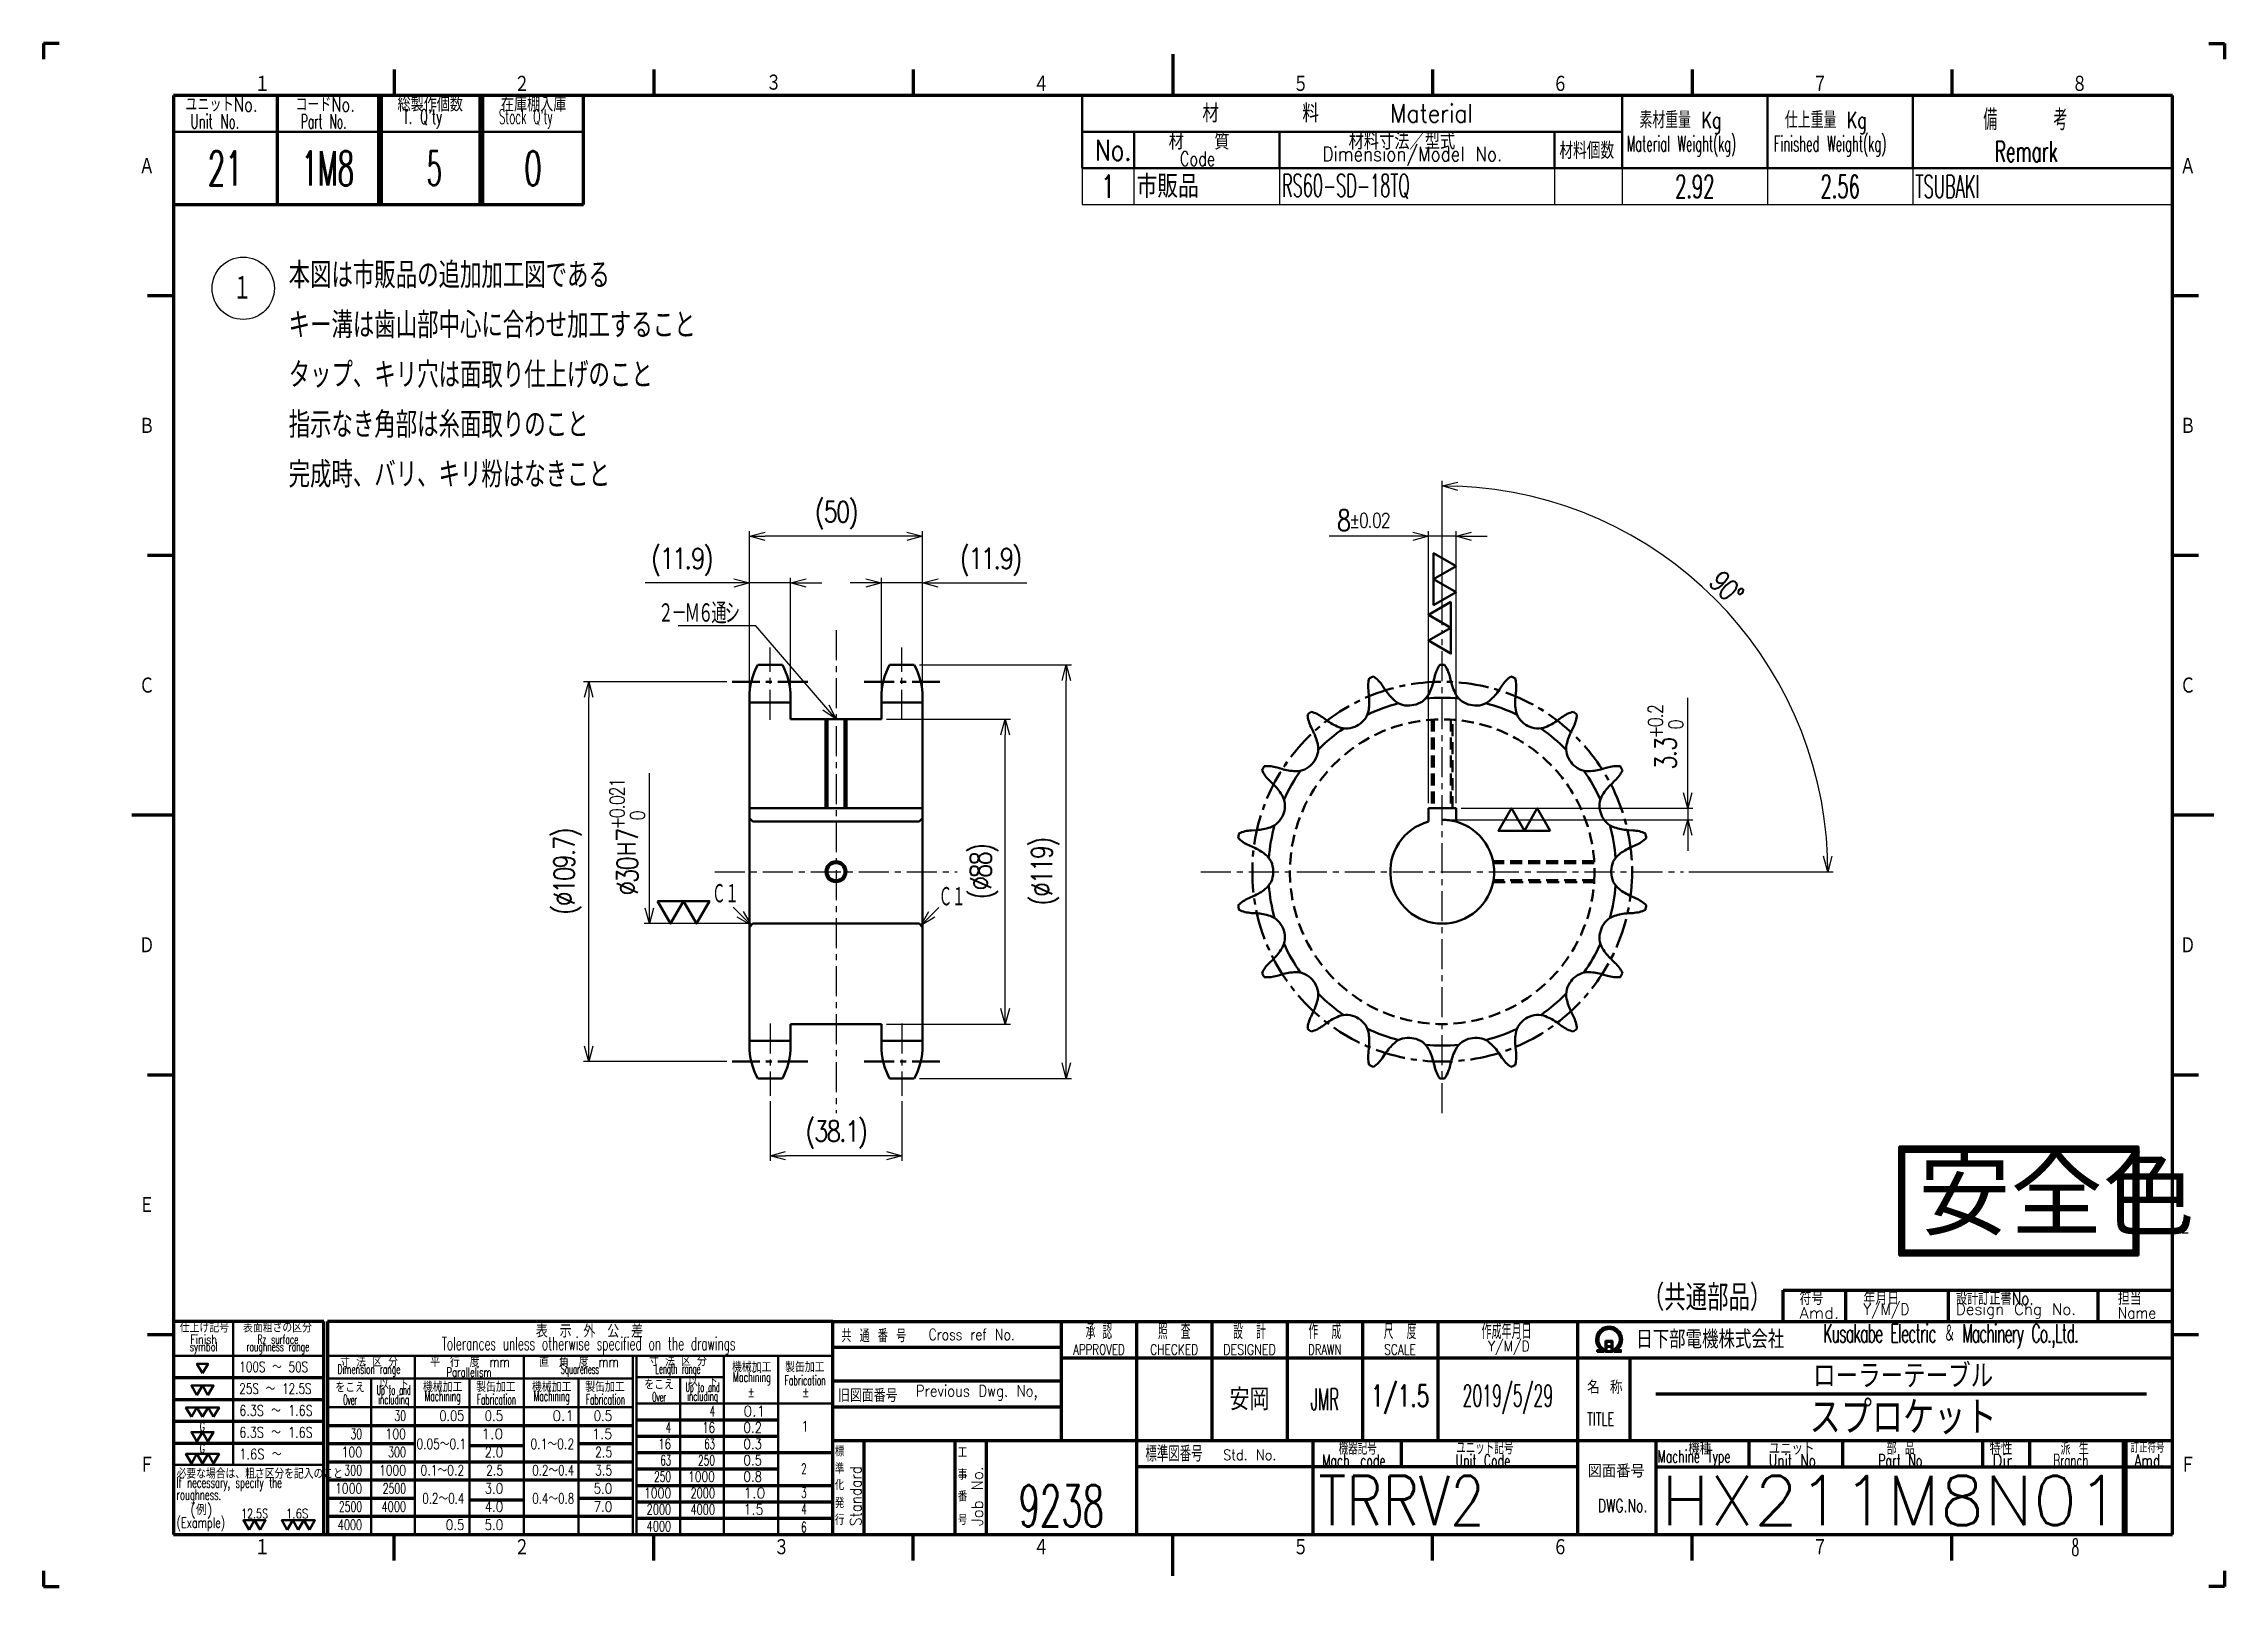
# Model space of a CAD drawing. Header units: millimetres. Extents: x -204 to 426, y -206 to 239.
import ezdxf

# ---------------------------------------------------------------- set-up
doc = ezdxf.new("R2010")
doc.units = ezdxf.units.MM
doc.header["$LTSCALE"] = 0.272835
doc.linetypes.add('CENTER', pattern=[50.8, 31.75, -6.35, 6.35, -6.35])
doc.linetypes.add('DASHED', pattern=[19.05, 12.7, -6.35])
for name, color, linetype in [('NoLayerName_001', 7, 'Continuous'), ('NoLayerName_002', 7, 'Continuous'), ('NoLayerName_003', 7, 'Continuous'), ('NoLayerName_004', 7, 'Continuous')]:
    doc.layers.add(name, color=color, linetype=linetype)
doc.styles.get("Standard").update_dxf_attribs({"font": 'txt', "bigfont": 'extfont2'})
doc.dimstyles.get("Standard").update_dxf_attribs({"dimtxt": 2.5, "dimasz": 2.5, "dimexe": 1.25, "dimexo": 0.625, "dimtad": 1, "dimdec": 3, "dimzin": 0, "dimdsep": 46, "dimtxsty": 'Standard', "dimcen": 2.5, "dimadec": 0, "dimazin": 0, "dimtfac": 0.75, "dimtdec": 3, "dimtmove": 0, "dimatfit": 3, "dimfxl": 1, "dimarcsym": 0})

msp = doc.modelspace()

# ---------------------------------------------------------------- texts
at = {"layer": 'NoLayerName_001', "color": 2, "lineweight": 25, "char_height": 4.125, "attachment_point": 7}
for s, insert in [('\\A1;\\W0.7710;ユニットNo.', (-162.9832, 219.4931)), ('\\A1;\\W0.7584;コードNo.', (-131.1313, 219.4931)), ('\\A1;\\W0.8333;総製作個数', (-101.6668, 219.4931)), ('\\A1;\\W0.8333;在庫棚入庫', (-71.7904, 219.4931)), ('\\A1;\\W0.6000;Unit No.', (-161.4832, 214.576)), ('\\A1;\\W0.5455;Part No.', (-129.6313, 214.576)), ("\\A1;\\W0.6000;T. Q'ty", (-100.1668, 214.576)), ("\\A1;\\W0.5263;Stock Q'ty", (-72.3806, 214.576))]:
    msp.add_mtext(s, dxfattribs=dict(at, insert=insert))
at = {"layer": 'NoLayerName_001', "color": 2, "lineweight": 50}
for s, insert, char_height, attachment_point in [('\\A1;\\W0.8333;材\u3000\u3000\u3000\u3000\u3000料', (130.8518, 216.347), 5.25, 7), ('\\A1;\\W0.8780;Material', (185.1026, 216.347), 5.25, 7), ('\\A1;\\W0.6081;備     考', (356.4544, 214.1153), 6, 7), ('\\A1;\\W0.7051;素材重量 Kg', (257.1198, 213.0653), 4.8, 7), ('\\A1;\\W0.7051;仕上重量 Kg', (299.1198, 213.0653), 4.8, 7), ('\\A1;\\W0.8036;No.', (99.8388, 205.3668), 6, 7), ('\\A1;\\W0.8333;材\u3000\u3000質', (121.1016, 208.5025), 4.8, 7), ('\\A1;\\W0.7500;Code', (124.3217, 203.7986), 4.125, 7), ('\\A1;\\W0.8636;Dimension/Model No.', (165.4827, 203.7986), 4.125, 7), ('\\A1;\\W0.8333;材料寸法／型式', (173.082, 208.5025), 4.8, 7), ('\\A1;\\W0.7500;材料個数', (233.973, 205.8089), 4.8, 7), ('\\A1;\\W0.5361;Material Weight(kg)', (253.399, 206.4925), 4.5, 7), ('\\A1;\\W0.5415;Finished Weight(kg)', (295.9425, 206.4925), 4.5, 7), ('\\A1;\\W0.6000;Remark', (359.7394, 204.9925), 6, 7), ('\\A1;\\W0.8333;符号', (303.3502, -125.1162), 3.75, 7), ('\\A1;\\W1.0500;Amd.', (303.3502, -129.0646), 3.3, 7), ('\\A1;\\W0.8750;Y/M/D', (321.821, -129.0646), 3.3, 7), ('\\A1;\\W0.8333;年月日', (321.821, -125.1162), 3.75, 7), ('\\A1;\\W0.7800;設計訂正書No.', (348.5295, -125.1162), 3.75, 7), ('\\A1;\\W0.9671;Design Chg No.', (348.5295, -129.0646), 3.3, 7), ('\\A1;\\W0.8333;担当', (395.3337, -125.1162), 3.75, 7), ('\\A1;\\W0.8750;Name', (395.3337, -129.0646), 3.3, 7), ('\\A1;\\W0.8333;仕上げ記号', (-157.4612, -133.0819), 2.625, 8), ('\\A1;\\W0.8333;表面粗さの区分', (-136.3616, -133.0819), 2.625, 8), ('\\A1;\\W0.8333;表\u3000示\u3000外\u3000公\u3000差', (-46.2293, -134.5566), 3.75, 8), ('\\A1;\\W0.7051;共 通 番 号', (35.9012, -134.0082), 3.75, 5), ('\\A1;\\W0.7905;Cross ref No.', (64.1981, -133.6332), 3.3, 5), ('\\A1;\\W0.5147;承 認', (100.9621, -132.7526), 4.5, 5), ('\\A1;\\W0.4773;照  査', (122.7122, -132.7526), 4.5, 5), ('\\A1;\\W0.4773;設  計', (144.4622, -132.7526), 4.5, 5), ('\\A1;\\W0.4773;作  成', (166.2122, -132.7526), 4.5, 5), ('\\A1;\\W0.4773;尺  度', (187.9622, -132.7526), 4.5, 5), ('\\A1;\\W0.5833;作成年月日', (211.5055, -135.0026), 4.5, 7), ('\\A1;\\W0.8233;日下部電機株式会社', (256.1613, -137.6904), 5.25, 7), ('\\A1;\\W0.5647;\\T0.9000;Kusakabe Electric ＆ Machinery Co.,Ltd.', (310.2278, -137.6904), 5.25, 7), ('\\A1;\\W0.6545;symbol', (-157.6786, -139.3277), 2.625, 8), ('\\A1;\\W0.7714;Finish', (-157.6786, -136.3754), 2.625, 8), ('\\A1;\\W0.6000;roughness range', (-136.232, -139.3277), 2.625, 8), ('\\A1;\\W0.6000;Rz surface', (-136.232, -136.3754), 2.625, 8), ('\\A1;\\W0.5909;Tolerances unless otherwise specified on the drawings', (-46.4606, -139.382), 3.75, 8), ('\\A1;\\W0.7200;APPROVED', (100.9621, -138.0026), 3, 5), ('\\A1;\\W0.7500;CHECKED', (122.7122, -138.0026), 3, 5), ('\\A1;\\W0.7826;DESIGNED', (144.4622, -138.0026), 3, 5), ('\\A1;\\W0.7031;DRAWN', (166.2122, -138.0026), 3, 5), ('\\A1;\\W0.7500;SCALE', (187.9622, -138.0026), 3, 5), ('\\A1;\\W0.8750;Y/M/D', (213.3781, -139.5026), 3, 7), ('\\A1;\\W0.7340;100S ～ 50S', (-147.3769, -144.4961), 3, 7), ('\\A1;\\W0.6037;Dimension range', (-109.9039, -145.8419), 2.625, 8), ('\\A1;\\W0.7051;寸 法 区 分', (-109.9039, -143.0637), 3, 8), ('\\A1;\\W0.7609;平\u3000行\u3000度\u3000mm', (-80.7498, -143.0637), 3, 8), ('\\A1;\\W0.6849;Parallelism', (-81.0138, -145.8419), 2.625, 8), ('\\A1;\\W0.7609;直\u3000角\u3000度\u3000mm', (-49.2498, -143.0637), 3, 8), ('\\A1;\\W0.5500;Squareness', (-49.0166, -145.8419), 2.625, 8), ('\\A1;\\W0.7051;寸 法 区 分', (-20.6539, -142.8012), 2.85, 8), ('\\A1;\\W0.5000;Length range', (-20.6539, -145.9194), 2.85, 8), ('\\A1;\\W0.8333;機械加工', (0.6536, -144.5259), 2.85, 8), ('\\A1;\\W0.5870;Machining', (0.7218, -148.2985), 2.85, 8), ('\\A1;\\W0.8333;製缶加工', (16.0048, -144.5259), 2.85, 8), ('\\A1;\\W0.7353;25S ～ 12.5S', (-147.3769, -150.7961), 3, 7), ('\\A1;\\W0.8333;をこえ', (-115.3576, -150.3606), 2.85, 8), ('\\A1;\\W0.4500;Over', (-115.3576, -154.0056), 3, 8), ('\\A1;\\W0.5651;including', (-102.7576, -154.664), 2.7, 8), ('\\A1;\\W0.4500;Up to and', (-102.7753, -151.9285), 2.7, 8), ('\\A1;\\W0.8333;以\u3000下', (-102.7576, -149.4606), 2.85, 8), ('\\A1;\\W0.8333;機械加工', (-88.6289, -150.2464), 2.85, 8), ('\\A1;\\W0.5283;Machining', (-88.6289, -153.8915), 3, 8), ('\\A1;\\W0.5121;Fabrication', (-73.0794, -153.8915), 3, 8), ('\\A1;\\W0.8333;製缶加工', (-73.247, -150.2464), 2.85, 8), ('\\A1;\\W0.8333;機械加工', (-57.1289, -150.2464), 2.85, 8), ('\\A1;\\W0.5283;Machining', (-57.1289, -153.8915), 3, 8), ('\\A1;\\W0.5121;Fabrication', (-41.5794, -153.8915), 3, 8), ('\\A1;\\W0.8333;製缶加工', (-41.747, -150.2464), 2.85, 8), ('\\A1;\\W0.8333;をこえ', (-26.1076, -149.5405), 2.85, 8), ('\\A1;\\W0.4500;Over', (-26.1076, -153.0356), 2.7, 8), ('\\A1;\\W0.5651;including', (-13.5076, -153.6939), 2.7, 8), ('\\A1;\\W0.4500;Up to and', (-13.5253, -151.1085), 2.7, 8), ('\\A1;\\W0.8333;以\u3000下', (-13.5076, -148.6405), 2.85, 8), ('\\A1;\\W0.8333;±', (0.4973, -151.6879), 2.85, 8), ('\\A1;\\W0.5690;Fabrication', (16.0959, -148.2985), 2.85, 8), ('\\A1;\\W0.8333;±', (16.2473, -151.6879), 2.85, 8), ('\\A1;\\W0.8333;旧図面番号', (25.5887, -153.1332), 3.75, 7), ('\\A1;\\W0.8407;Previous Dwg. No,', (48.1106, -152.6832), 3.3, 7), ('\\A1;\\W0.8824;名 称', (241.9837, -150.7775), 3.75, 7), ('\\A1;\\W0.7867;6.3S ～ 1.6S', (-147.3769, -157.0961), 3, 7), ('\\A1;\\W0.6545;30', (-99.2145, -158.6014), 3, 9), ('\\A1;\\W0.8000;0.05', (-82.379, -158.6014), 3, 9), ('\\A1;\\W0.8308;0.5', (-71.1522, -158.6014), 3, 9), ('\\A1;\\W0.9818;0.1', (-50.6274, -158.6014), 3, 9), ('\\A1;\\W0.8308;0.5', (-39.6522, -158.6014), 3, 9), ('\\A1;\\W0.6000;4', (-9.9645, -157.2889), 3, 9), ('\\A1;\\W0.9818;0.1', (-1.7306, -157.2889), 3, 7), ('\\A1;\\W0.6429;TITLE', (241.9837, -159.905), 3.75, 7), ('\\A1;\\W0.6000;G', (-157.3484, -161.5542), 2.7, 9), ('\\A1;\\W0.7867;6.3S ～ 1.6S', (-147.3769, -163.3961), 3, 7), ('\\A1;\\W0.6545;30', (-111.8865, -163.8514), 3, 9), ('\\A1;\\W0.7714;100', (-99.2145, -163.8514), 3, 9), ('\\A1;\\W0.7459;0.05～0.1', (-81.8702, -166.7524), 3, 9), ('\\A1;\\W0.9818;1.0', (-71.1522, -163.8514), 3, 9), ('\\A1;\\W0.7692;0.1～0.2', (-50.6274, -166.7524), 3, 9), ('\\A1;\\W0.9000;1.5', (-39.6522, -163.8514), 3, 9), ('\\A1;\\W0.7200;16', (-22.6365, -166.7389), 3, 9), ('\\A1;\\W0.6000;4', (-22.6365, -162.0139), 3, 9), ('\\A1;\\W0.7200;16', (-9.9645, -162.0139), 3, 9), ('\\A1;\\W0.6000;63', (-9.9645, -166.7389), 3, 9), ('\\A1;\\W0.8308;0.2', (-1.7306, -162.0139), 3, 7), ('\\A1;\\W0.8308;0.3', (-1.7306, -166.7389), 3, 7), ('\\A1;\\W0.9000;1', (14.9637, -161.6677), 3, 7), ('\\A1;\\W0.6000;G', (-157.3484, -167.8542), 2.7, 9), ('\\A1;\\W0.8065;1.6S ～ ', (-147.3769, -169.6961), 3, 7), ('\\A1;\\W0.7714;100', (-111.8865, -169.1014), 3, 9), ('\\A1;\\W0.6750;300', (-99.2145, -169.1014), 3, 9), ('\\A1;\\W0.8308;2.0', (-71.1522, -169.1014), 3, 9), ('\\A1;\\W0.7714;2.5', (-39.6522, -169.1014), 3, 9), ('\\A1;\\W0.6000;63', (-22.6365, -171.4639), 3, 9), ('\\A1;\\W0.6353;250', (-9.9645, -171.4639), 3, 9), ('\\A1;\\W0.8308;0.5', (-1.7306, -171.4639), 3, 7), ('\\A1;\\W0.8333;標', (24.6689, -168.8744), 3, 7), ('\\A1;\\W0.8333;工', (60.1779, -169.1625), 3, 7), ('\\A1;\\W0.6667;標準図番号', (114.3968, -170.3518), 4.5, 7), ('\\A1;\\W0.9000;Std. No.', (136.8552, -169.9018), 3, 7), ('\\A1;\\W0.6429;Mach. code', (165.4426, -171.8626), 3.6, 7), ('\\A1;\\W0.6667;機器記号', (170.2197, -168.3674), 3.75, 7), ('\\A1;\\W0.6480;Unit Code', (203.944, -171.8626), 3.6, 7), ('\\A1;\\W0.6667;ユニット記号', (204.1736, -168.2435), 3.75, 7), ('\\A1;\\W0.6353;Machine Type', (262.3313, -171.8447), 3.6, 7), ('\\A1;\\W0.8333;機種', (271.2259, -168.3745), 3.6, 7), ('\\A1;\\W0.8333;ユニット', (294.4497, -168.3745), 3.6, 7), ('\\A1;\\W0.7200;Unit No.', (294.4602, -171.8447), 3.6, 7), ('\\A1;\\W0.6545;Part No.', (326.0459, -171.8447), 3.6, 7), ('\\A1;\\W0.7353;部 品', (328.4874, -168.3745), 3.6, 7), ('\\A1;\\W0.8333;特性', (358.2395, -168.3745), 3.6, 7), ('\\A1;\\W0.9000;Dir.', (359.0365, -171.8447), 3.6, 7), ('\\A1;\\W0.6000;Branch', (376.687, -171.8447), 3.6, 7), ('\\A1;\\W0.7353;派 生', (378.7338, -168.3745), 3.6, 7), ('\\A1;\\W0.5833;訂正符号', (398.9916, -167.7745), 3, 7), ('\\A1;\\W0.7200;Amd.', (400.0936, -171.8447), 3.6, 7), ('\\A1;\\W0.7083;必要な場合は、粗さ区分を記入のこと', (-165.4968, -175.3005), 2.85, 7), ('\\A1;\\W0.5851;If necessary, specify the', (-165.4968, -178.9072), 3, 7), ('\\A1;\\W0.6750;300', (-111.8865, -174.3514), 3, 9), ('\\A1;\\W0.7579;1000', (-99.2145, -174.3514), 3, 9), ('\\A1;\\W0.7692;0.1～0.2', (-82.379, -174.3514), 3, 9), ('\\A1;\\W0.7714;2.5', (-71.1522, -174.3514), 3, 9), ('\\A1;\\W0.7229;0.2～0.4', (-50.6274, -174.3514), 3, 9), ('\\A1;\\W0.7714;3.5', (-39.6522, -174.3514), 3, 9), ('\\A1;\\W0.6353;250', (-22.6365, -176.1889), 3, 9), ('\\A1;\\W0.7579;1000', (-9.9645, -176.1889), 3, 9), ('\\A1;\\W0.8308;0.8', (-1.7306, -176.1889), 3, 7), ('\\A1;\\W0.6000;2', (14.9637, -173.9065), 3, 7), ('\\A1;\\W0.8333;化', (24.6689, -178.5884), 3, 7), ('\\A1;\\W0.8333;準', (24.6689, -173.8448), 3, 7), ('\\A1;\\W0.8333;事', (60.1779, -175.6228), 3, 7), ('\\A1;図面番号', (242.1221, -174.9655), 3.75, 7), ('\\A1;\\W0.5893;roughness.', (-165.4968, -182.3954), 3, 7), ('\\A1;\\W0.9474;(例)', (-161.6154, -186.7591), 3, 7), ('\\A1;\\W0.7579;1000', (-111.8865, -179.6014), 3, 9), ('\\A1;\\W0.6545;2500', (-111.8865, -184.8514), 3, 9), ('\\A1;\\W0.6857;4000', (-99.2145, -184.8514), 3, 9), ('\\A1;\\W0.6545;2500', (-99.2145, -179.6014), 3, 9), ('\\A1;\\W0.7229;0.2～0.4', (-82.379, -182.4912), 3, 9), ('\\A1;\\W0.8308;3.0', (-71.1522, -179.6014), 3, 9), ('\\A1;\\W0.8308;4.0', (-71.1522, -184.8514), 3, 9), ('\\A1;\\W0.7229;0.4～0.8', (-50.6274, -182.4912), 3, 9), ('\\A1;\\W0.8308;5.0', (-39.6522, -179.6014), 3, 9), ('\\A1;\\W0.8308;7.0', (-39.6522, -184.8514), 3, 9), ('\\A1;\\W0.7579;1000', (-22.6365, -180.9139), 3, 9), ('\\A1;\\W0.6857;2000', (-22.6365, -185.6389), 3, 9), ('\\A1;\\W0.6857;2000', (-9.9645, -180.9139), 3, 9), ('\\A1;\\W0.6857;4000', (-9.9645, -185.6389), 3, 9), ('\\A1;\\W0.9000;1.5', (-1.7306, -185.6389), 3, 7), ('\\A1;\\W0.9818;1.0', (-1.7306, -180.9139), 3, 7), ('\\A1;\\W0.6000;3', (14.9637, -180.8193), 3, 7), ('\\A1;\\W0.6000;4', (14.9637, -185.5443), 3, 7), ('\\A1;\\W0.8333;発', (24.6689, -183.8045), 3, 7), ('\\A1;\\W0.8333;番', (60.1779, -181.8765), 3, 7), ('\\A1;\\W0.7000;DWG.No.', (252.2471, -183.0768), 3.75, 5), ('\\A1;\\W0.6894;(Example)', (-165.4968, -190.4768), 3, 7), ('\\A1;\\W0.7500;12.5S', (-146.8588, -186.7357), 2.7, 7), ('\\A1;\\W0.8000;1.6S', (-133.8966, -186.7357), 2.7, 7), ('\\A1;\\W0.6857;4000', (-111.8865, -190.1014), 3, 9), ('\\A1;\\W0.8308;0.5', (-82.379, -190.1014), 3, 9), ('\\A1;\\W0.8308;5.0', (-71.1522, -190.1014), 3, 9), ('\\A1;\\W0.6857;4000', (-22.6365, -190.5139), 3, 9), ('\\A1;\\W0.6000;6', (14.9637, -190.7943), 3, 7), ('\\A1;\\W0.8333;行', (24.6689, -188.6513), 3, 7), ('\\A1;\\W0.8333;号', (60.1779, -188.6513), 3, 7)]:
    msp.add_mtext(s, dxfattribs=dict(at, insert=insert, char_height=char_height, attachment_point=attachment_point))
at = {"layer": 'NoLayerName_001', "color": 2, "linetype": 'Continuous', "lineweight": 50, "insert": (-3.277, 71.628), "char_height": 6, "attachment_point": 9, "line_spacing_factor": 0.75}
msp.add_mtext('\\A1;\\W0.6667;\\T0.8750;２－Ｍ６通シ', dxfattribs=at)
at = {"layer": 'NoLayerName_001', "color": 2, "lineweight": 50, "char_height": 3.3, "attachment_point": 7, "rotation": 90.0000025}
for s, insert in [('\\A1;\\W0.8750;Standard', (32.3668, -188.9378)), ('\\A1;\\W0.9671;Job No.', (67.4587, -188.9378))]:
    msp.add_mtext(s, dxfattribs=dict(at, insert=insert))
at = {"layer": 'NoLayerName_003', "color": 2, "lineweight": 100, "char_height": 7.5, "attachment_point": 7}
for s, insert in [('\\A1;\\W0.7500;本図は市販品の追加加工図である', (-133.1269, 168.4577)), ('\\A1;\\W0.7500;キー溝は歯山部中心に合わせ加工すること', (-133.1269, 154.0577)), ('\\A1;\\W0.7500;タップ、キリ穴は面取り仕上げのこと', (-133.1269, 139.6577)), ('\\A1;\\W0.7500;指示なき角部は糸面取りのこと', (-133.1269, 125.2577)), ('\\A1;\\W0.7500;完成時、バリ、キリ粉はなきこと', (-133.1269, 110.8577)), ('\\A1;\\W0.7500;（共通部品）', (258.0887, -126.8832))]:
    msp.add_mtext(s, dxfattribs=dict(at, insert=insert))
at = {"layer": 'NoLayerName_004', "color": 7, "lineweight": 100}
for s, insert, char_height, attachment_point in [('\\A1;\\W0.8333;１', (-143.0113, 224.9807), 4.96621, 7), ('\\A1;\\W0.8333;２', (-68.0113, 224.9807), 4.96621, 7), ('\\A1;\\W0.8333;３', (6.9887, 227.8151), 4.96621, 5), ('\\A1;\\W0.8333;４', (81.9887, 224.9807), 4.96621, 7), ('\\A1;\\W0.8333;５', (156.9887, 224.9807), 4.96621, 7), ('\\A1;\\W0.8333;６', (231.9887, 224.9807), 4.96621, 7), ('\\A1;\\W0.8333;７', (306.9887, 224.9807), 4.96621, 7), ('\\A1;\\W0.8333;８', (381.9887, 224.9807), 4.96621, 7), ('\\A1;\\W0.8333;Ａ', (-176.3644, 201.2194), 4.96621, 7), ('\\A1;\\W0.8333;Ａ', (413.2516, 201.2194), 4.96621, 7), ('\\A1;\\W0.8333;Ｂ', (-176.3644, 126.2194), 4.96621, 7), ('\\A1;\\W0.8333;Ｂ', (413.2516, 126.2194), 4.96621, 7), ('\\A1;\\W0.8333;Ｃ', (-176.3644, 51.2194), 4.96621, 7), ('\\A1;\\W0.8333;Ｃ', (413.2516, 51.2194), 4.96621, 7), ('\\A1;\\W0.8333;Ｄ', (-176.3644, -23.7806), 4.96621, 7), ('\\A1;\\W0.8333;Ｄ', (413.2516, -23.7806), 4.96621, 7), ('\\A1;\\W0.8333;Ｅ', (-176.3644, -98.7806), 4.96621, 7), ('\\A1;\\W0.8333;Ｅ', (412.819, -104.922), 3.972968, 7), ('\\A1;\\W0.8333;Ｆ', (-176.3644, -173.7806), 4.96621, 7), ('\\A1;\\W0.8333;Ｆ', (413.2516, -173.7806), 4.96621, 7), ('\\A1;\\W0.8333;１', (-143.0113, -197.5856), 4.96621, 7), ('\\A1;\\W0.8333;２', (-68.0113, -197.5856), 4.96621, 7), ('\\A1;\\W0.8333;３', (6.9887, -197.5856), 4.96621, 7), ('\\A1;\\W0.8333;４', (81.9887, -197.5856), 4.96621, 7), ('\\A1;\\W0.8333;５', (156.9887, -197.5856), 4.96621, 7), ('\\A1;\\W0.8333;６', (231.9887, -197.5856), 4.96621, 7), ('\\A1;\\W0.8333;７', (306.9887, -197.5856), 4.96621, 7), ('\\A1;\\W0.5000;8', (381.9887, -197.5856), 4.96621, 7)]:
    msp.add_mtext(s, dxfattribs=dict(at, insert=insert, char_height=char_height, attachment_point=attachment_point))

# ---------------------------------------------------------------- blocks, each defined once
blk = doc.blocks.new('SX_FinishSymbol_2')
at = {"color": 0, "linetype": 'ByBlock', "lineweight": -2}
for points in [[(-1, 0.866), (-0.5, 0), (0, 0.866)], [(0, 0.866), (0.5, 0), (1, 0.866)]]:
    blk.add_lwpolyline(points, close=True, dxfattribs=at)
blk = doc.blocks.new('_OPEN30')
at = {"color": 0, "linetype": 'ByBlock', "lineweight": -2}
for p, q in [((-1, 0.267949), (0, 0)), ((0, 0), (-1, -0.267949)), ((0, 0), (-1, 0))]:
    blk.add_line(p, q, dxfattribs=at)
blk = doc.blocks.new('*D15')
at = {"layer": 'Defpoints', "color": 0}
for p in [(-28.88, 15), (1, 15), (1, -15)]:
    blk.add_point(p, dxfattribs=at)
at = {"layer": 'NoLayerName_001', "color": 0, "linetype": 'Continuous', "lineweight": 25}
for p, q in [((-28.88, -10.5), (-28.88, 28.43)), ((-0.5, -15), (-30.38, -15))]:
    blk.add_line(p, q, dxfattribs=at)
at = {"layer": 'NoLayerName_001', "color": 0, "lineweight": 25, "xscale": 4.5, "yscale": 4.5, "zscale": 4.5, "rotation": 270}
blk.add_blockref('_OPEN30', (-28.88, -15), dxfattribs=at)
at = {"layer": 'NoLayerName_001', "color": 2, "lineweight": 50, "insert": (-35.28, 9.97), "char_height": 6, "attachment_point": 5, "rotation": 90}
blk.add_mtext('\\A1;\\W0.8000;\\T0.8750;%%c30Ｈ7{{\\H0.70x;\\A1;\\S+0.021^  0;}}', dxfattribs=at)
blk = doc.blocks.new('_NONE')
blk = doc.blocks.new('*D16')
at = {"layer": 'Defpoints', "color": 0}
for p in [(-46.44, 54.85), (-5, 54.85), (-5, -54.85)]:
    blk.add_point(p, dxfattribs=at)
at = {"layer": 'NoLayerName_001', "color": 0, "linetype": 'Continuous', "lineweight": 25}
for p, q in [((-6.5, 54.85), (-47.94, 54.85)), ((-46.44, -50.35), (-46.44, 50.35)), ((-6.5, -54.85), (-47.94, -54.85))]:
    blk.add_line(p, q, dxfattribs=at)
at = {"layer": 'NoLayerName_001', "color": 0, "lineweight": 25, "xscale": 4.5, "yscale": 4.5, "zscale": 4.5}
for p, rotation in [((-46.44, 54.85), 90), ((-46.44, -54.85), 270)]:
    blk.add_blockref('_OPEN30', p, dxfattribs=dict(at, rotation=rotation))
at = {"layer": 'NoLayerName_001', "color": 2, "lineweight": 50, "insert": (-52.51, 0), "char_height": 6, "attachment_point": 5, "rotation": 90}
blk.add_mtext('\\W0.8000;\\T0.8750;(%%c109.7)', dxfattribs=at)
blk = doc.blocks.new('DIM_0002')
at = {"color": 3, "linetype": 'Continuous', "lineweight": 25}
blk.add_line((0, 0), (5.2, 5.2), dxfattribs=at)
blk.add_lwpolyline([(4.03, 2.33), (0, 0), (2.33, 4.03)], dxfattribs=at)
at = {"color": 2, "linetype": 'Continuous', "lineweight": 50, "width": 0.583333}
blk.add_text('Ｃ１', height=6, dxfattribs=at).set_placement((5.2, 5.2))
blk = doc.blocks.new('DIM_0003')
at = {"color": 3, "linetype": 'Continuous', "lineweight": 25}
blk.add_line((11.29, 0), (6.04, 5.25), dxfattribs=at)
blk.add_lwpolyline([(8.96, 4.03), (11.29, 0), (7.25, 2.33)], dxfattribs=at)
at = {"color": 2, "linetype": 'Continuous', "lineweight": 50, "width": 0.583333}
blk.add_text('Ｃ１', height=6, dxfattribs=at).set_placement((0, 6.05))
blk = doc.blocks.new('*D19')
at = {"layer": 'Defpoints', "color": 0}
for p in [(38.1, 44), (73.87, 44), (38.1, -44)]:
    blk.add_point(p, dxfattribs=at)
at = {"layer": 'NoLayerName_001', "color": 0, "linetype": 'Continuous', "lineweight": 25}
for p, q in [((39.6, 44), (75.37, 44)), ((73.87, -39.5), (73.87, 39.5)), ((39.6, -44), (75.37, -44))]:
    blk.add_line(p, q, dxfattribs=at)
at = {"layer": 'NoLayerName_001', "color": 0, "lineweight": 25, "xscale": 4.5, "yscale": 4.5, "zscale": 4.5}
for p, rotation in [((73.87, 44), 90), ((73.87, -44), 270)]:
    blk.add_blockref('_OPEN30', p, dxfattribs=dict(at, rotation=rotation))
at = {"layer": 'NoLayerName_001', "color": 2, "lineweight": 50, "insert": (67.8, 0), "char_height": 6, "attachment_point": 5, "rotation": 90}
blk.add_mtext('\\W0.8000;\\T0.8750;(%%c88)', dxfattribs=at)
blk = doc.blocks.new('*D20')
at = {"layer": 'Defpoints', "color": 0}
for p in [(47.6, 59.73), (91.54, 59.73), (47.6, -59.73)]:
    blk.add_point(p, dxfattribs=at)
at = {"layer": 'NoLayerName_001', "color": 0, "linetype": 'Continuous', "lineweight": 25}
for p, q in [((49.1, 59.73), (93.04, 59.73)), ((91.54, -55.23), (91.54, 55.23)), ((49.1, -59.73), (93.04, -59.73))]:
    blk.add_line(p, q, dxfattribs=at)
at = {"layer": 'NoLayerName_001', "color": 0, "lineweight": 25, "xscale": 4.5, "yscale": 4.5, "zscale": 4.5}
for p, rotation in [((91.54, 59.73), 90), ((91.54, -59.73), 270)]:
    blk.add_blockref('_OPEN30', p, dxfattribs=dict(at, rotation=rotation))
at = {"layer": 'NoLayerName_001', "color": 2, "lineweight": 50, "insert": (85.47, 0), "char_height": 6, "attachment_point": 5, "rotation": 90}
blk.add_mtext('\\W0.8000;\\T0.8750;(%%c119)', dxfattribs=at)
blk = doc.blocks.new('*D21')
at = {"layer": 'Defpoints', "color": 0}
for p in [(0, 96.86), (0, 50.23), (50, 50.23)]:
    blk.add_point(p, dxfattribs=at)
at = {"layer": 'NoLayerName_001', "color": 0, "linetype": 'Continuous', "lineweight": 25}
for p, q in [((0, 51.73), (0, 98.36)), ((45.5, 96.86), (4.5, 96.86)), ((50, 51.73), (50, 98.36))]:
    blk.add_line(p, q, dxfattribs=at)
at = {"layer": 'NoLayerName_001', "color": 0, "lineweight": 25, "xscale": 4.5, "yscale": 4.5, "zscale": 4.5, "rotation": 180}
blk.add_blockref('_OPEN30', (0, 96.86), dxfattribs=at)
at = {"layer": 'NoLayerName_001', "color": 0, "lineweight": 25, "xscale": 4.5, "yscale": 4.5, "zscale": 4.5}
blk.add_blockref('_OPEN30', (50, 96.86), dxfattribs=at)
at = {"layer": 'NoLayerName_001', "color": 2, "lineweight": 50, "insert": (25, 102.93), "char_height": 6, "attachment_point": 5}
blk.add_mtext('\\W0.8000;\\T0.8750;(50)', dxfattribs=at)
blk = doc.blocks.new('*D22')
at = {"layer": 'Defpoints', "color": 0}
for p in [(5.95, -64.73), (44.05, -64.73), (5.95, -82.02)]:
    blk.add_point(p, dxfattribs=at)
at = {"layer": 'NoLayerName_001', "color": 0, "linetype": 'Continuous', "lineweight": 25}
for p, q in [((5.95, -66.23), (5.95, -83.52)), ((44.05, -66.23), (44.05, -83.52)), ((39.55, -82.02), (10.45, -82.02))]:
    blk.add_line(p, q, dxfattribs=at)
at = {"layer": 'NoLayerName_001', "color": 0, "lineweight": 25, "xscale": 4.5, "yscale": 4.5, "zscale": 4.5, "rotation": 180}
blk.add_blockref('_OPEN30', (5.95, -82.02), dxfattribs=at)
at = {"layer": 'NoLayerName_001', "color": 0, "lineweight": 25, "xscale": 4.5, "yscale": 4.5, "zscale": 4.5}
blk.add_blockref('_OPEN30', (44.05, -82.02), dxfattribs=at)
at = {"layer": 'NoLayerName_001', "color": 2, "lineweight": 50, "insert": (25, -75.95), "char_height": 6, "attachment_point": 5}
blk.add_mtext('\\W0.8000;\\T0.8750;(38.1)', dxfattribs=at)
blk = doc.blocks.new('*D23')
at = {"layer": 'Defpoints', "color": 0}
for p in [(0, 83.39), (0, 50.23), (11.9, 50.23)]:
    blk.add_point(p, dxfattribs=at)
at = {"layer": 'NoLayerName_001', "color": 0, "linetype": 'Continuous', "lineweight": 25}
for p, q in [((0, 83.39), (-30.17, 83.39)), ((-4.5, 83.39), (-9, 83.39)), ((0, 51.73), (0, 84.89)), ((11.9, 83.39), (0, 83.39)), ((11.9, 51.73), (11.9, 84.89)), ((16.4, 83.39), (20.9, 83.39))]:
    blk.add_line(p, q, dxfattribs=at)
at = {"layer": 'NoLayerName_001', "color": 0, "lineweight": 25, "xscale": 4.5, "yscale": 4.5, "zscale": 4.5}
blk.add_blockref('_OPEN30', (0, 83.39), dxfattribs=at)
at = {"layer": 'NoLayerName_001', "color": 0, "lineweight": 25, "xscale": 4.5, "yscale": 4.5, "zscale": 4.5, "rotation": 180}
blk.add_blockref('_OPEN30', (11.9, 83.39), dxfattribs=at)
at = {"layer": 'NoLayerName_001', "color": 2, "lineweight": 50, "insert": (-19.59, 89.46), "char_height": 6, "attachment_point": 5}
blk.add_mtext('\\W0.8000;\\T0.8750;(11.9)', dxfattribs=at)
blk = doc.blocks.new('*D24')
at = {"layer": 'Defpoints', "color": 0}
for p in [(38.1, 83.39), (38.1, 50.23), (50, 50.23)]:
    blk.add_point(p, dxfattribs=at)
at = {"layer": 'NoLayerName_001', "color": 0, "linetype": 'Continuous', "lineweight": 25}
for p, q in [((33.6, 83.39), (29.1, 83.39)), ((38.1, 51.73), (38.1, 84.89)), ((50, 83.39), (38.1, 83.39)), ((50, 51.73), (50, 84.89)), ((50, 83.39), (80.17, 83.39)), ((54.5, 83.39), (59, 83.39))]:
    blk.add_line(p, q, dxfattribs=at)
at = {"layer": 'NoLayerName_001', "color": 0, "lineweight": 25, "xscale": 4.5, "yscale": 4.5, "zscale": 4.5}
blk.add_blockref('_OPEN30', (38.1, 83.39), dxfattribs=at)
at = {"layer": 'NoLayerName_001', "color": 0, "lineweight": 25, "xscale": 4.5, "yscale": 4.5, "zscale": 4.5, "rotation": 180}
blk.add_blockref('_OPEN30', (50, 83.39), dxfattribs=at)
at = {"layer": 'NoLayerName_001', "color": 2, "lineweight": 50, "insert": (69.59, 89.46), "char_height": 6, "attachment_point": 5}
blk.add_mtext('\\W0.8000;\\T0.8750;(11.9)', dxfattribs=at)
blk = doc.blocks.new('JZB_0005')
at = {"layer": 'NoLayerName_002', "color": 7, "linetype": 'Continuous', "lineweight": 50}
for p, q in [((0, 25.7), (0, 0)), ((4.92, 25.7), (4.92, 0))]:
    blk.add_line(p, q, dxfattribs=at)
blk = doc.blocks.new('JZB_0006')
at = {"layer": 'NoLayerName_002', "color": 7, "linetype": 'Continuous', "lineweight": 50}
blk.add_circle((2.46, 2.46), 2.46, dxfattribs=at)
blk = doc.blocks.new('JZB_0007')
at = {"layer": 'NoLayerName_002', "color": 7, "linetype": 'Continuous', "lineweight": 50}
for p, q in [((2.4, 119.47), (9.5, 119.47)), ((40.5, 119.47), (47.6, 119.47)), ((0, 9.5), (0, 109.97)), ((11.9, 108.56), (0, 108.56)), ((11.9, 109.97), (11.9, 103.73)), ((38.1, 103.73), (38.1, 109.97)), ((38.1, 108.56), (50, 108.56)), ((50, 109.97), (50, 9.5)), ((38.1, 103.73), (11.9, 103.73)), ((50, 78.03), (0, 78.03)), ((0, 75.23), (1, 74.19)), ((1, 74.19), (49, 74.19)), ((49, 74.19), (50, 75.23)), ((1, 44.73), (0, 43.73)), ((49, 44.73), (1, 44.73)), ((50, 43.73), (49, 44.73)), ((11.9, 15.73), (38.1, 15.73)), ((11.9, 15.73), (11.9, 9.5)), ((38.1, 9.5), (38.1, 15.73)), ((11.9, 10.91), (0, 10.91)), ((38.1, 10.91), (50, 10.91)), ((9.5, 0), (2.4, 0)), ((47.6, 0), (40.5, 0))]:
    blk.add_line(p, q, dxfattribs=at)
at = {"layer": 'NoLayerName_002', "color": 3, "linetype": 'Continuous', "lineweight": 50}
for p, q in [((22, 103.73), (22, 78.03)), ((28, 78.03), (28, 103.73))]:
    blk.add_line(p, q, dxfattribs=at)
blk.add_circle((25, 59.73), 3, dxfattribs=at)
at = {"layer": 'NoLayerName_002', "color": 7, "linetype": 'Continuous', "lineweight": 50}
for centre, start, end in [((20, 109.97), 151.64387, 180), ((-8.1, 109.97), 0, 28.35613), ((58.1, 109.97), 151.64387, 180), ((30, 109.97), 0, 28.35613), ((20, 9.5), 180, 208.35613), ((-8.1, 9.5), 331.64387, 0), ((58.1, 9.5), 180, 208.35613), ((30, 9.5), 331.64387, 0)]:
    blk.add_arc(centre, 20, start, end, dxfattribs=at)
blk = doc.blocks.new('*D25')
at = {"layer": 'Defpoints', "color": 0}
for p in [(200.13, 15), (204.13, 18.3), (271.07, 15)]:
    blk.add_point(p, dxfattribs=at)
at = {"layer": 'NoLayerName_001', "color": 0, "linetype": 'Continuous', "lineweight": 25}
for p, q in [((271.07, 18.3), (271.07, 50.17)), ((271.07, 22.8), (271.07, 27.3)), ((201.63, 15), (272.57, 15)), ((205.63, 18.3), (272.57, 18.3)), ((271.07, 18.3), (271.07, 15)), ((271.07, 10.5), (271.07, 6))]:
    blk.add_line(p, q, dxfattribs=at)
at = {"layer": 'NoLayerName_001', "color": 0, "lineweight": 25, "xscale": 4.5, "yscale": 4.5, "zscale": 4.5}
for p, rotation in [((271.07, 18.3), 270), ((271.07, 15), 90)]:
    blk.add_blockref('_OPEN30', p, dxfattribs=dict(at, rotation=rotation))
at = {"layer": 'NoLayerName_001', "color": 2, "lineweight": 50, "insert": (264.67, 38.74), "char_height": 6, "attachment_point": 5, "rotation": 90}
blk.add_mtext('\\A1;\\W0.8000;\\T0.8750;3.3{\\H4.200000;\\S+0.2^  0;}', dxfattribs=at)
blk = doc.blocks.new('*D26')
at = {"layer": 'Defpoints', "color": 0}
for p in [(200.13, 69.73), (200.13, 69.63), (296.61, 55.7), (269.76, 0), (269.86, 0)]:
    blk.add_point(p, dxfattribs=at)
at = {"layer": 'NoLayerName_001', "color": 0, "linetype": 'Continuous', "lineweight": 25}
for p, q in [((200.13, 71.23), (200.13, 112.91)), ((271.36, 0), (313.04, 0))]:
    blk.add_line(p, q, dxfattribs=at)
blk.add_arc((200.13, 0), 111.41, 2.31445, 87.68555, dxfattribs=at)
at = {"layer": 'NoLayerName_001', "color": 0, "lineweight": 25, "xscale": 4.5, "yscale": 4.5, "zscale": 4.5}
for p, rotation in [((200.13, 111.41), 178.8427752930005), ((311.54, 0), 271.1572247069995)]:
    blk.add_blockref('_OPEN30', p, dxfattribs=dict(at, rotation=rotation))
at = {"layer": 'NoLayerName_001', "color": 2, "lineweight": 50, "insert": (282.19, 82.06), "char_height": 6, "attachment_point": 5, "rotation": 315}
blk.add_mtext('\\W0.8000;\\T0.8750;90%%d', dxfattribs=at)
blk = doc.blocks.new('*D27')
at = {"layer": 'Defpoints', "color": 0}
for p in [(196.13, 96.86), (196.13, 18.3), (204.13, 18.3)]:
    blk.add_point(p, dxfattribs=at)
at = {"layer": 'NoLayerName_001', "color": 0, "linetype": 'Continuous', "lineweight": 25}
for p, q in [((196.13, 96.86), (167.46, 96.86)), ((191.63, 96.86), (187.13, 96.86)), ((196.13, 19.8), (196.13, 98.36)), ((204.13, 96.86), (196.13, 96.86)), ((204.13, 19.8), (204.13, 98.36)), ((208.63, 96.86), (213.13, 96.86))]:
    blk.add_line(p, q, dxfattribs=at)
at = {"layer": 'NoLayerName_001', "color": 0, "lineweight": 25, "xscale": 4.5, "yscale": 4.5, "zscale": 4.5}
blk.add_blockref('_OPEN30', (196.13, 96.86), dxfattribs=at)
at = {"layer": 'NoLayerName_001', "color": 0, "lineweight": 25, "xscale": 4.5, "yscale": 4.5, "zscale": 4.5, "rotation": 180}
blk.add_blockref('_OPEN30', (204.13, 96.86), dxfattribs=at)
at = {"layer": 'NoLayerName_001', "color": 2, "lineweight": 50, "insert": (177.29, 101.46), "char_height": 6, "attachment_point": 5}
blk.add_mtext('\\A1;\\W0.8000;\\T0.8750;8{\\H4.200000;%%p0.02}', dxfattribs=at)
blk = doc.blocks.new('JZB_0008')
at = {"layer": 'NoLayerName_002', "color": 7, "linetype": 'Continuous', "lineweight": 50}
for p, q in [((41.71, 113.44), (42.5, 112.25)), ((56.42, 114.71), (56.76, 116.1)), ((61.12, 116.1), (61.45, 114.71)), ((75.38, 112.25), (76.17, 113.44)), ((37.77, 110.53), (37.61, 111.95)), ((50.73, 107.87), (50.19, 107.77)), ((67.69, 107.77), (67.15, 107.87)), ((80.27, 111.95), (80.1, 110.53)), ((21.68, 100.23), (21.04, 101.51)), ((24.38, 104.31), (25.53, 103.46)), ((34.76, 102.16), (34.29, 101.88)), ((83.59, 101.88), (83.11, 102.16)), ((92.35, 103.46), (93.5, 104.31)), ((96.84, 101.51), (96.2, 100.23)), ((11.22, 89.8), (12.59, 89.4)), ((21.71, 91.33), (21.36, 90.91)), ((96.52, 90.91), (96.17, 91.33)), ((105.29, 89.4), (106.66, 89.8)), ((10.07, 85.04), (9.04, 86.03)), ((108.84, 86.03), (107.8, 85.04)), ((13.15, 76.69), (12.96, 76.18)), ((54.94, 78.03), (62.94, 78.03)), ((54.94, 74.19), (54.94, 78.03)), ((62.94, 74.19), (62.94, 78.03)), ((104.92, 76.18), (104.73, 76.69)), ((3.81, 71.67), (5.24, 71.76)), ((112.64, 71.76), (114.07, 71.67)), ((4.36, 66.8), (3.05, 67.37)), ((114.82, 67.37), (113.51, 66.8)), ((10.11, 60.01), (10.11, 59.46)), ((107.77, 59.46), (107.77, 60.01)), ((3.05, 52.1), (4.36, 52.66)), ((113.51, 52.66), (114.82, 52.1)), ((5.24, 47.71), (3.81, 47.8)), ((114.07, 47.8), (112.64, 47.71)), ((12.96, 43.29), (13.15, 42.78)), ((104.73, 42.78), (104.92, 43.29)), ((9.04, 33.44), (10.07, 34.42)), ((107.8, 34.42), (108.84, 33.44)), ((12.59, 30.07), (11.22, 29.66)), ((21.36, 28.56), (21.71, 28.14)), ((96.17, 28.14), (96.52, 28.56)), ((106.66, 29.66), (105.29, 30.07)), ((21.04, 17.96), (21.68, 19.24)), ((96.2, 19.24), (96.84, 17.96)), ((25.53, 16.01), (24.38, 15.16)), ((34.29, 17.59), (34.76, 17.31)), ((83.11, 17.31), (83.59, 17.59)), ((93.5, 15.16), (92.35, 16.01)), ((37.61, 7.52), (37.77, 8.94)), ((42.5, 7.22), (41.71, 6.02)), ((50.19, 11.7), (50.73, 11.6)), ((67.15, 11.6), (67.69, 11.7)), ((76.17, 6.02), (75.38, 7.22)), ((80.1, 8.94), (80.27, 7.52)), ((56.76, 3.37), (56.42, 4.76)), ((61.45, 4.76), (61.12, 3.37))]:
    blk.add_line(p, q, dxfattribs=at)
at = {"layer": 'NoLayerName_002', "color": 3, "linetype": 'DASHED', "lineweight": 50}
blk.add_circle((58.94, 59.73), 44, dxfattribs=at)
at = {"layer": 'NoLayerName_002', "color": 7, "linetype": 'Continuous', "lineweight": 50}
for centre, radius, start, end in [((47.42, 113.08), 9.88, 165.00534, 186.55556), ((58.94, 59.73), 59.73, 109.36025, 110.63975), ((33.47, 108), 9.88, 33.44444, 54.99466), ((41.3, 118.32), 15.55, 331.66667, 346.55556), ((66.36, 113.8), 9.88, 145.00534, 166.55556), ((58.94, 59.73), 59.73, 89.36025, 90.63975), ((51.51, 113.8), 9.88, 13.44444, 34.99466), ((76.58, 118.32), 15.55, 193.44444, 208.33333), ((84.41, 108), 9.88, 125.00534, 146.55556), ((58.94, 59.73), 59.73, 69.36025, 70.63975), ((70.45, 113.08), 9.88, 353.44444, 14.99466), ((58.94, 59.73), 50.23, 104.51053, 115.48947), ((22.32, 108.76), 15.55, 351.66667, 6.55556), ((55.48, 120.82), 15.55, 213.44444, 228.33333), ((49.14, 113.7), 6.02, 228.33333, 280), ((49.68, 113.8), 6.02, 280, 331.66667), ((58.94, 59.73), 50.23, 84.51053, 95.48947), ((68.19, 113.8), 6.02, 208.33333, 260), ((68.73, 113.7), 6.02, 260, 311.66667), ((58.94, 59.73), 50.23, 64.51053, 75.48947), ((62.4, 120.82), 15.55, 311.66667, 326.55556), ((95.56, 108.76), 15.55, 173.44444, 188.33333), ((58.94, 59.73), 59.73, 129.36025, 130.63975), ((29.87, 105.92), 9.88, 185.00534, 206.55556), ((18.5, 96.38), 9.88, 53.44444, 74.99466), ((58.94, 59.73), 50.23, 124.51053, 135.48947), ((34.79, 115.96), 15.55, 233.44444, 248.33333), ((31.27, 107.1), 6.02, 248.33333, 300), ((31.75, 107.37), 6.02, 300, 351.66667), ((86.13, 107.37), 6.02, 188.33333, 240), ((86.6, 107.1), 6.02, 240, 291.66667), ((58.94, 59.73), 50.23, 44.51053, 55.48947), ((83.08, 115.96), 15.55, 291.66667, 306.55556), ((99.38, 96.38), 9.88, 105.00534, 126.55556), ((58.94, 59.73), 59.73, 49.36025, 50.63975), ((88, 105.92), 9.88, 333.44444, 354.99466), ((7.76, 93.28), 15.55, 11.66667, 26.55556), ((17.1, 95.2), 6.02, 320, 11.66667), ((100.78, 95.2), 6.02, 168.33333, 220), ((110.11, 93.28), 15.55, 153.44444, 168.33333), ((58.94, 59.73), 59.73, 149.36025, 150.63975), ((15.83, 93.2), 9.88, 205.00534, 226.55556), ((8.4, 80.34), 9.88, 73.44444, 94.99466), ((17.02, 104.31), 15.55, 253.44444, 268.33333), ((58.94, 59.73), 50.23, 144.51053, 155.48947), ((16.74, 94.78), 6.02, 268.33333, 320), ((101.13, 94.78), 6.02, 220, 271.66667), ((58.94, 59.73), 50.23, 24.51053, 35.48947), ((100.86, 104.31), 15.55, 271.66667, 286.55556), ((109.47, 80.34), 9.88, 85.00534, 106.55556), ((102.05, 93.2), 9.88, 313.44444, 334.99466), ((58.94, 59.73), 59.73, 29.36025, 30.63975), ((-0.62, 73.75), 15.55, 31.66667, 46.55556), ((7.49, 78.75), 6.02, 340, 31.66667), ((110.39, 78.75), 6.02, 148.33333, 200), ((118.5, 73.75), 15.55, 133.44444, 148.33333), ((7.3, 78.24), 6.02, 288.33333, 340), ((110.58, 78.24), 6.02, 200, 251.66667), ((58.94, 59.73), 59.73, 169.36025, 170.63975), ((6.98, 76.43), 9.88, 225.00534, 246.55556), ((4.4, 61.81), 9.88, 93.44444, 114.99466), ((4.3, 87.28), 15.55, 273.44444, 288.33333), ((58.94, 59.73), 50.23, 164.51053, 175.48947), ((58.94, 59.73), 15, 105.46601, 74.53399), ((58.94, 59.73), 50.23, 4.51053, 15.48947), ((113.57, 87.28), 15.55, 251.66667, 266.55556), ((113.47, 61.81), 9.88, 65.00534, 86.55556), ((110.89, 76.43), 9.88, 293.44444, 314.99466), ((58.94, 59.73), 59.73, 9.36025, 10.63975), ((-1.82, 52.53), 15.55, 51.66667, 66.55556), ((4.09, 60.01), 6.02, 0, 51.66667), ((113.79, 60.01), 6.02, 128.33333, 180), ((119.7, 52.53), 15.55, 113.44444, 128.33333), ((4.09, 59.46), 6.02, 308.33333, 360), ((113.79, 59.46), 6.02, 180, 231.66667), ((6.98, 43.03), 9.88, 113.44444, 134.99466), ((-1.82, 66.93), 15.55, 293.44444, 308.33333), ((58.94, 59.73), 50.23, 184.51053, 195.48947), ((58.94, 59.73), 50.23, 344.51053, 355.48947), ((119.7, 66.93), 15.55, 231.66667, 246.55556), ((110.89, 43.03), 9.88, 45.00534, 66.55556), ((58.94, 59.73), 59.73, 189.36025, 190.63975), ((4.4, 57.66), 9.88, 245.00534, 266.55556), ((4.3, 32.19), 15.55, 71.66667, 86.55556), ((7.3, 41.23), 6.02, 20, 71.66667), ((110.58, 41.23), 6.02, 108.33333, 160), ((113.57, 32.19), 15.55, 93.44444, 108.33333), ((113.47, 57.66), 9.88, 273.44444, 294.99466), ((58.94, 59.73), 59.73, 349.36025, 350.63975), ((7.49, 40.71), 6.02, 328.33333, 20), ((58.94, 59.73), 50.23, 204.51053, 215.48947), ((58.94, 59.73), 50.23, 324.51053, 335.48947), ((110.39, 40.71), 6.02, 160, 211.66667), ((15.83, 26.27), 9.88, 133.44444, 154.99466), ((-0.62, 45.72), 15.55, 313.44444, 328.33333), ((118.5, 45.72), 15.55, 211.66667, 226.55556), ((102.05, 26.27), 9.88, 25.00534, 46.55556), ((58.94, 59.73), 59.73, 209.36025, 210.63975), ((8.4, 39.13), 9.88, 265.00534, 286.55556), ((17.02, 15.16), 15.55, 91.66667, 106.55556), ((16.74, 24.69), 6.02, 40, 91.66667), ((17.1, 24.27), 6.02, 348.33333, 40), ((100.78, 24.27), 6.02, 140, 191.66667), ((101.13, 24.69), 6.02, 88.33333, 140), ((100.86, 15.16), 15.55, 73.44444, 88.33333), ((109.47, 39.13), 9.88, 253.44444, 274.99466), ((58.94, 59.73), 59.73, 329.36025, 330.63975), ((7.76, 26.19), 15.55, 333.44444, 348.33333), ((58.94, 59.73), 50.23, 224.51053, 235.48947), ((58.94, 59.73), 50.23, 304.51053, 315.48947), ((110.11, 26.19), 15.55, 191.66667, 206.55556), ((29.87, 13.54), 9.88, 153.44444, 174.99466), ((58.94, 59.73), 59.73, 229.36025, 230.63975), ((18.5, 23.09), 9.88, 285.00534, 306.55556), ((34.79, 3.51), 15.55, 111.66667, 126.55556), ((31.27, 12.37), 6.02, 60, 111.66667), ((31.75, 12.09), 6.02, 8.33333, 60), ((58.94, 59.73), 50.23, 244.51053, 255.48947), ((22.32, 10.71), 15.55, 353.44444, 8.33333), ((58.94, 59.73), 50.23, 284.51053, 295.48947), ((95.56, 10.71), 15.55, 171.66667, 186.55556), ((86.13, 12.09), 6.02, 120, 171.66667), ((86.6, 12.37), 6.02, 68.33333, 120), ((83.08, 3.51), 15.55, 53.44444, 68.33333), ((99.38, 23.09), 9.88, 233.44444, 254.99466), ((58.94, 59.73), 59.73, 309.36025, 310.63975), ((88, 13.54), 9.88, 5.00534, 26.55556), ((47.42, 6.39), 9.88, 173.44444, 194.99466), ((55.48, -1.36), 15.55, 131.66667, 146.55556), ((49.14, 5.76), 6.02, 80, 131.66667), ((49.68, 5.67), 6.02, 28.33333, 80), ((58.94, 59.73), 50.23, 264.51053, 275.48947), ((41.3, 1.14), 15.55, 13.44444, 28.33333), ((76.58, 1.14), 15.55, 151.66667, 166.55556), ((68.19, 5.67), 6.02, 100, 151.66667), ((68.73, 5.76), 6.02, 48.33333, 100), ((62.4, -1.36), 15.55, 33.44444, 48.33333), ((70.45, 6.39), 9.88, 345.00534, 6.55556), ((58.94, 59.73), 59.73, 249.36025, 250.63975), ((33.47, 11.47), 9.88, 305.00534, 326.55556), ((66.36, 5.67), 9.88, 193.44444, 214.99466), ((58.94, 59.73), 59.73, 269.36025, 270.63975), ((51.51, 5.67), 9.88, 325.00534, 346.55556), ((84.41, 11.47), 9.88, 213.44444, 234.99466), ((58.94, 59.73), 59.73, 289.36025, 290.63975)]:
    blk.add_arc(centre, radius, start, end, dxfattribs=at)
at = {"layer": 'NoLayerName_002', "color": 3, "linetype": 'Continuous', "lineweight": 50}
blk.add_arc((58.94, 59.73), 15, 74.53399, 90, dxfattribs=at)
blk = doc.blocks.new('JZB_0009')
at = {"layer": 'NoLayerName_002', "color": 3, "linetype": 'DASHED', "lineweight": 50}
for p, q in [((0, 25.6), (0, 0)), ((0.54, 25.6), (0.54, 0)), ((5.46, 25.6), (5.46, 0)), ((6, 0), (6, 25.6))]:
    blk.add_line(p, q, dxfattribs=at)
blk = doc.blocks.new('JZB_0010')
at = {"layer": 'NoLayerName_002', "color": 3, "linetype": 'DASHED', "lineweight": 50}
for p, q in [((29.2, 6), (0, 6)), ((29.2, 5.46), (0, 5.46)), ((29.2, 0.54), (0.01, 0.54)), ((0.01, 0), (29.2, 0))]:
    blk.add_line(p, q, dxfattribs=at)
blk = doc.blocks.new('JZB_0001')
at = {"layer": 'NoLayerName_001', "linetype": 'Continuous', "lineweight": 25}
h = blk.add_hatch(dxfattribs=at)
h.set_pattern_fill('JIS_RC_10', color=2, scale=0.02)
h.paths.add_polyline_path([(46.12, 21), (0, 21), (0, 0), (46.12, 0)])
h.paths.add_polyline_path([(45.12, 20), (1, 20), (1, 1), (45.12, 1)])
at = {"layer": 'NoLayerName_001', "color": 2, "linetype": 'Continuous', "lineweight": 50}
for p, q in [((0, 21), (0, 0)), ((46.12, 21), (0, 21)), ((46.12, 0), (46.12, 21)), ((1, 20), (1, 1)), ((45.12, 20), (1, 20)), ((45.12, 1), (45.12, 20)), ((0, 0), (46.12, 0)), ((1, 1), (45.12, 1))]:
    blk.add_line(p, q, dxfattribs=at)
at = {"layer": 'NoLayerName_001', "color": 2, "lineweight": 50, "insert": (3.74, 3.87), "char_height": 13, "attachment_point": 7}
blk.add_mtext('\\f‚‚ ƒƒƒƒ|b0|c128|p49;\\A1;安全色', dxfattribs=at)
blk = doc.blocks.new('JZB_0002')
at = {"layer": 'NoLayerName_001', "color": 2, "lineweight": 50, "attachment_point": 5}
for s, insert, char_height in [('\\A1;\\W0.8333;ローラーテーブル', (171.73, 29), 4.73), ('\\A1;\\W0.8333;安岡', (45.85, 24.5), 4.18), ('\\A1;\\W0.5000;JMR', (60.35, 24.5), 4.18), ('\\A1;\\W0.6818;1/1.5', (74.85, 24.5), 4.18), ('\\A1;\\W0.5294;2019/5/29', (95.6, 24.5), 4.18), ('\\A1;\\W0.8333;スプロケット', (171.73, 21), 6.55)]:
    blk.add_mtext(s, dxfattribs=dict(at, insert=insert, char_height=char_height))
at = {"layer": 'NoLayerName_001', "color": 7, "lineweight": 50}
for s, insert, char_height, attachment_point in [('\\A1;\\W0.8203;TRRV2', (59.1, 5), 9.5, 4), ('\\A1;\\W1.0472;HX211M8N01', (125.1, 5), 9.5, 4), ('\\A1;\\W0.6000;9238', (9.6, 0), 8, 8)]:
    blk.add_mtext(s, dxfattribs=dict(at, insert=insert, char_height=char_height, attachment_point=attachment_point))
blk = doc.blocks.new('JZB_0003')
at = {"layer": 'NoLayerName_001', "color": 2, "lineweight": 50, "char_height": 6.55, "attachment_point": 5}
for s, insert in [('\\A1;\\W0.6000;21', (3.27, 3.27)), ('\\A1;\\W0.5625;1M8', (23.02, 3.27)), ('\\A1;\\W0.5000;5', (43.52, 3.27)), ('\\A1;\\W0.6000;0', (62.52, 3.27))]:
    blk.add_mtext(s, dxfattribs=dict(at, insert=insert))
blk = doc.blocks.new('JZB_0004')
at = {"layer": 'NoLayerName_001', "color": 21, "linetype": 'Continuous', "lineweight": 25}
for p, q in [((0, 7), (0, 0)), ((10, 7), (10, 0)), ((38, 7), (38, 0)), ((91, 7), (91, 0)), ((104, 7), (104, 0)), ((132, 7), (132, 0)), ((160, 7), (160, 0)), ((0, 0), (10, 0)), ((10, 0), (38, 0)), ((38, 0), (91, 0)), ((91, 0), (104, 0)), ((104, 0), (132, 0)), ((132, 0), (160, 0)), ((160, 0), (210, 0))]:
    blk.add_line(p, q, dxfattribs=at)
at = {"layer": 'NoLayerName_001', "color": 2, "lineweight": 50, "char_height": 4.36}
for s, insert, attachment_point in [('\\A1;\\W0.7500;1', (5, 3.5), 5), ('\\A1;\\W0.8333;市販品', (10.5, 3.5), 4), ('\\A1;\\W0.5217;RS60-SD-18TQ', (38.5, 3.5), 4), ('\\A1;\\W0.5769;2.92 ', (118, 3.5), 5), ('\\A1;\\W0.5769;2.56 ', (146, 3.5), 5), ('\\A1;\\W0.5250;TSUBAKI', (160.5, 3.5), 4)]:
    blk.add_mtext(s, dxfattribs=dict(at, insert=insert, attachment_point=attachment_point))
blk = doc.blocks.new('DIM_0001')
at = {"color": 3, "linetype": 'Continuous', "lineweight": 25}
blk.add_circle((6, 6), 6, dxfattribs=at)
at = {"color": 2, "linetype": 'Continuous', "lineweight": 50, "width": 0.666667}
blk.add_text('１', height=5, dxfattribs=at).set_placement((4, 3.5))

# ---------------------------------------------------------------- dimensions: what is measured, and where the dimension line sits
at = {"layer": 'NoLayerName_001', "color": 3, "linetype": 'Continuous', "lineweight": 50}
for base, p1, p2, angle, override, picture, middle in [((0, 96.8574), (50, 50.234), (0, 50.234), 180, {"dimtxt": 6, "dimasz": 4.5, "dimexe": 1.5, "dimexo": 1.5, "dimgap": 1.5, "dimzin": 8, "dimpost": '(<>)', "dimblk": 'OPEN30', "dimclrd": 0, "dimclre": 0, "dimclrt": 2, "dimtp": 0, "dimtm": 0, "dimlwd": 25, "dimlwe": 25}, '*D21', (25, 96.8574)), ((196.1294, 96.8574), (204.1294, 18.3), (196.1294, 18.3), 180, {"dimtxt": 6, "dimasz": 4.5, "dimexe": 1.5, "dimexo": 1.5, "dimgap": 1.5, "dimzin": 8, "dimblk": 'OPEN30', "dimclrd": 0, "dimclre": 0, "dimclrt": 2, "dimtol": 1, "dimtp": 0.02, "dimtm": 0.02, "dimtfac": 0.7, "dimtdec": 2, "dimtolj": 1, "dimlwd": 25, "dimlwe": 25}, '*D27', (177.2922, 96.8574)), ((0, 83.3903), (11.9, 50.234), (0, 50.234), 180, {"dimtxt": 6, "dimasz": 4.5, "dimexe": 1.5, "dimexo": 1.5, "dimgap": 1.5, "dimzin": 8, "dimpost": '(<>)', "dimblk": 'OPEN30', "dimclrd": 0, "dimclre": 0, "dimclrt": 2, "dimtp": 0, "dimtm": 0, "dimlwd": 25, "dimlwe": 25}, '*D23', (-19.5857, 83.3903)), ((38.1, 83.3903), (50, 50.234), (38.1, 50.234), 180, {"dimtxt": 6, "dimasz": 4.5, "dimexe": 1.5, "dimexo": 1.5, "dimgap": 1.5, "dimzin": 8, "dimpost": '(<>)', "dimblk": 'OPEN30', "dimclrd": 0, "dimclre": 0, "dimclrt": 2, "dimtp": 0, "dimtm": 0, "dimlwd": 25, "dimlwe": 25}, '*D24', (69.5857, 83.3903)), ((91.5424, 59.734), (47.6, -59.734), (47.6, 59.734), 90, {"dimtxt": 6, "dimasz": 4.5, "dimexe": 1.5, "dimexo": 1.5, "dimgap": 1.5, "dimdec": 0, "dimzin": 8, "dimpost": '(%%c<>)', "dimblk": 'OPEN30', "dimclrd": 0, "dimclre": 0, "dimclrt": 2, "dimtp": 0, "dimtm": 0, "dimlwd": 25, "dimlwe": 25}, '*D20', (91.5424, 0)), ((-46.4418, 54.85), (-5, -54.85), (-5, 54.85), 90, {"dimtxt": 6, "dimasz": 4.5, "dimexe": 1.5, "dimexo": 1.5, "dimgap": 1.5, "dimzin": 8, "dimpost": '(%%c<>)', "dimblk": 'OPEN30', "dimclrd": 0, "dimclre": 0, "dimclrt": 2, "dimtp": 0, "dimtm": 0, "dimlwd": 25, "dimlwe": 25}, '*D16', (-46.4418, 0)), ((271.0744, 15), (204.1294, 18.3), (200.1294, 15), 270, {"dimtxt": 6, "dimasz": 4.5, "dimexe": 1.5, "dimexo": 1.5, "dimgap": 1.5, "dimzin": 8, "dimblk": 'OPEN30', "dimclrd": 0, "dimclre": 0, "dimclrt": 2, "dimtol": 1, "dimtp": 0.2, "dimtm": 0, "dimtfac": 0.7, "dimtdec": 1, "dimtolj": 1, "dimlwd": 25, "dimlwe": 25}, '*D25', (271.0744, 38.7371)), ((-28.8842, 15), (1, -15), (1, 15), 90, {"dimtxt": 6, "dimasz": 4.5, "dimexe": 1.5, "dimexo": 1.5, "dimgap": 1.5, "dimzin": 8, "dimpost": '%%c<>Ｈ7{{\\H0.70x;\\A1;\\S+0.021^ 0;}}', "dimblk1": 'OPEN30', "dimblk2": 'NONE', "dimsah": 1, "dimse2": 1, "dimsd2": 1, "dimclrd": 0, "dimclre": 0, "dimclrt": 2, "dimtp": 0.021, "dimtm": 0, "dimtfac": 0.7, "dimtolj": 1, "dimlwd": 25, "dimlwe": 25}, '*D15', (-28.8842, 9.9733)), ((73.868, 44), (38.1, -44), (38.1, 44), 90, {"dimtxt": 6, "dimasz": 4.5, "dimexe": 1.5, "dimexo": 1.5, "dimgap": 1.5, "dimzin": 8, "dimpost": '(%%c<>)', "dimblk": 'OPEN30', "dimclrd": 0, "dimclre": 0, "dimclrt": 2, "dimtp": 0, "dimtm": 0, "dimlwd": 25, "dimlwe": 25}, '*D19', (73.868, 0)), ((5.95, -82.0187), (44.05, -64.734), (5.95, -64.734), 180, {"dimtxt": 6, "dimasz": 4.5, "dimexe": 1.5, "dimexo": 1.5, "dimgap": 1.5, "dimzin": 8, "dimpost": '(<>)', "dimblk": 'OPEN30', "dimclrd": 0, "dimclre": 0, "dimclrt": 2, "dimtp": 0, "dimtm": 0, "dimlwd": 25, "dimlwe": 25}, '*D22', (25, -82.0187))]:
    dim = msp.add_linear_dim(base=base, p1=p1, p2=p2, angle=angle, text='\\W0.8000;\\T0.8750;<>', dimstyle='Standard', override=override, dxfattribs=at)
    dim.commit()
    dim.dimension.update_dxf_attribs({"geometry": picture, "text_midpoint": middle, "dimtype": 160})
dim = msp.add_angular_dim_2l(base=(296.6117, 55.7041), line1=((200.1294, 69.734), (200.1294, 69.634)), line2=((269.8633, 0), (269.7633, 0)), text='\\W0.8000;\\T0.8750;<>', dimstyle='Standard', override={"dimtxt": 6, "dimasz": 4.5, "dimexe": 1.5, "dimexo": 1.5, "dimgap": 1.5, "dimblk": 'OPEN30', "dimclrd": 0, "dimclre": 0, "dimclrt": 2, "dimadec": 3, "dimazin": 2, "dimtp": 0, "dimtm": 0, "dimlwd": 25, "dimlwe": 25}, dxfattribs=at)
dim.commit()
dim.dimension.update_dxf_attribs({"geometry": '*D26', "text_midpoint": (278.9068, 78.7775), "dimtype": 162})

# ---------------------------------------------------------------- linework, layer by layer
at = {"layer": 'NoLayerName_001', "color": 21, "linetype": 'Continuous', "lineweight": 100}
for p, q in [((-136.4112, 224.1168), (-136.4112, 192.6168)), ((-107.1612, 224.1168), (-107.1612, 192.6168)), ((-106.4112, 224.1168), (-106.4112, 192.6168)), ((-77.9112, 224.1168), (-77.9112, 192.6168)), ((-77.1612, 224.1168), (-77.1612, 192.6168)), ((298.5887, -120.8832), (411.0887, -120.8832)), ((298.5887, -129.8832), (298.5887, -120.8832)), ((316.5887, -120.8832), (316.5887, -129.8832)), ((346.2887, -120.8832), (346.2887, -129.8832)), ((389.4887, -120.8832), (389.4887, -129.8832)), ((-122.9113, -129.8832), (-166.4113, -129.8832)), ((-122.9113, -191.3832), (-122.9113, -129.8832)), ((24.0887, -129.8832), (-121.8613, -129.8832)), ((-121.8613, -129.8832), (-121.8613, -191.3832)), ((90.0887, -129.8832), (90.0887, -164.3832)), ((111.8387, -129.8832), (111.8387, -191.3832)), ((133.5887, -129.8832), (133.5887, -164.3832)), ((155.3387, -129.8832), (155.3387, -164.3832)), ((177.0887, -129.8832), (177.0887, -164.3832)), ((198.8387, -129.8832), (198.8387, -164.3832)), ((239.3387, -191.3832), (239.3387, -129.8832)), ((90.0887, -137.3832), (24.0887, -137.3832)), ((90.0887, -140.3832), (411.0887, -140.3832)), ((254.3387, -140.3832), (254.3387, -164.3832)), ((90.0887, -147.1332), (24.0887, -147.1332)), ((403.5887, -150.8832), (261.8387, -150.8832)), ((90.0887, -154.6332), (24.0887, -154.6332)), ((411.0887, -164.3832), (24.0887, -164.3832)), ((33.0887, -164.3832), (33.0887, -191.3832)), ((59.3387, -164.3832), (59.3387, -191.3832)), ((68.3387, -164.3832), (68.3387, -191.3832)), ((162.8387, -191.3832), (162.8387, -164.3832)), ((188.3387, -171.8832), (188.3387, -164.3832)), ((261.8387, -164.3832), (261.8387, -191.3832)), ((288.8387, -171.8832), (288.8387, -164.3832)), ((315.8387, -171.8832), (315.8387, -164.3832)), ((356.3387, -171.8832), (356.3387, -164.3832)), ((369.8387, -171.8832), (369.8387, -164.3832)), ((396.8387, -164.3832), (396.8387, -191.3832)), ((397.5887, -164.3832), (397.5887, -191.3832)), ((239.3387, -171.8832), (111.8387, -171.8832)), ((261.8387, -171.8832), (411.0887, -171.8832))]:
    msp.add_line(p, q, dxfattribs=at)
at = {"layer": 'NoLayerName_001', "color": 7, "linetype": 'Continuous', "lineweight": 100}
for p, q in [((-47.9113, 192.6168), (-47.9113, 224.1168)), ((-166.4113, 192.6168), (-107.1612, 192.6168)), ((-107.1612, 192.6168), (-47.9113, 192.6168)), ((24.0887, -129.8832), (411.0887, -129.8832)), ((24.0887, -191.3832), (24.0887, -129.8832))]:
    msp.add_line(p, q, dxfattribs=at)
at = {"layer": 'NoLayerName_001', "color": 21, "linetype": 'Continuous', "lineweight": 50}
for p, q in [((96.0888, 203.1168), (96.0888, 224.1168)), ((252.0888, 224.1168), (252.0888, 203.1168)), ((294.0888, 203.1168), (294.0888, 224.1168)), ((336.0887, 224.1168), (336.0887, 203.1168)), ((-166.4113, 213.6168), (-107.1612, 213.6168)), ((-107.1612, 213.6168), (-47.9113, 213.6168)), ((96.0888, 213.6168), (252.0888, 213.6168)), ((111.0888, 203.1168), (111.0888, 213.6168)), ((153.0888, 213.6168), (153.0888, 203.1168)), ((232.5888, 213.6168), (232.5888, 203.1168)), ((96.0888, 203.1168), (411.0887, 203.1168)), ((-149.1613, -129.8832), (-149.1613, -171.2832)), ((-166.4113, -139.7832), (-122.9113, -139.7832)), ((-121.8612, -139.7832), (24.0887, -139.7832)), ((-96.6612, -139.7832), (-96.6613, -191.3832)), ((-65.1612, -139.7832), (-65.1613, -191.3832)), ((-33.6613, -191.3832), (-33.6612, -139.7832)), ((-32.6112, -139.7832), (-32.6113, -191.3832)), ((-7.4112, -139.7832), (-7.4113, -191.3832)), ((8.3388, -139.7832), (8.3387, -191.3832)), ((-121.8612, -146.3832), (-33.6612, -146.3832)), ((-109.2612, -146.3832), (-109.2613, -191.3832)), ((-80.9112, -146.3832), (-80.9113, -191.3832)), ((-49.4112, -146.3832), (-49.4113, -191.3832)), ((-32.6112, -145.9332), (-7.4112, -145.9332)), ((-20.0112, -145.9332), (-20.0113, -191.3832)), ((-121.8613, -154.6332), (-33.6613, -154.6332)), ((-32.6113, -153.5832), (24.0887, -153.5832)), ((-166.4113, -171.2832), (-122.9113, -171.2832))]:
    msp.add_line(p, q, dxfattribs=at)
at = {"layer": 'NoLayerName_001', "color": 4, "linetype": 'CENTER', "lineweight": 25}
for p, q in [((25, 69.734), (25, -69.734)), ((200.1294, -69.734), (200.1294, 69.734)), ((5.95, 43.8282), (5.95, 64.734)), ((44.05, 43.8282), (44.05, 64.734)), ((-10, 0), (60, 0)), ((130.3954, 0), (269.8633, 0)), ((5.95, -43.8282), (5.95, -64.734)), ((44.05, -43.8282), (44.05, -64.734))]:
    msp.add_line(p, q, dxfattribs=at)
at = {"layer": 'NoLayerName_001', "color": 4, "linetype": 'CENTER', "lineweight": 50}
for p, q in [((16.9, 54.85), (-5, 54.85)), ((33.1, 54.85), (55, 54.85)), ((16.9, -54.85), (-5, -54.85)), ((33.1, -54.85), (55, -54.85))]:
    msp.add_line(p, q, dxfattribs=at)
at = {"layer": 'NoLayerName_001', "color": 2, "linetype": 'Continuous', "lineweight": 100}
for p, q in [((-166.4113, -146.0832), (-122.9113, -146.0832)), ((-166.4113, -152.3832), (-122.9113, -152.3832)), ((-166.4113, -158.6832), (-122.9113, -158.6832)), ((-121.8613, -159.8832), (-33.6613, -159.8832)), ((-32.6113, -158.3082), (8.3387, -158.3082)), ((-32.6113, -163.0332), (8.3387, -163.0332)), ((-166.4113, -164.9832), (-122.9113, -164.9832)), ((-121.8613, -165.1332), (-96.6613, -165.1332)), ((-80.9113, -165.6582), (-65.1613, -165.6582)), ((-49.4113, -165.1332), (-33.6613, -165.1332)), ((-32.6113, -167.7582), (24.0887, -167.7582)), ((-121.8613, -170.3832), (-33.6613, -170.3832)), ((-121.8613, -175.6332), (-33.6613, -175.6332)), ((-32.6113, -172.4832), (8.3387, -172.4832)), ((-121.8613, -180.8832), (-96.6613, -180.8832)), ((-80.9113, -181.4082), (-65.1613, -181.4082)), ((-49.4113, -180.8832), (-33.6613, -180.8832)), ((-32.6113, -177.2082), (24.0887, -177.2082)), ((-32.6113, -181.9332), (24.0887, -181.9332)), ((-121.8613, -186.1332), (-33.6613, -186.1332)), ((-32.6113, -186.6582), (24.0887, -186.6582))]:
    msp.add_line(p, q, dxfattribs=at)
at = {"layer": 'NoLayerName_001', "color": 2, "linetype": 'Continuous', "lineweight": 50}
for points in [[(244.9214, -138.6757), (246.7245, -138.6757), (246.7245, -137.765)], [(244.9214, -138.4118), (246.3495, -138.4118), (246.3495, -137.912)], [(245.974, -138.0426), (245.974, -138.1479), (244.9214, -138.1479), (244.9214, -138.6757)], [(249.8745, -137.8116), (249.8745, -138.6757), (251.7561, -138.6757), (251.7561, -138.1479), (250.6609, -138.1479), (250.6609, -138.0767)], [(250.2495, -137.9665), (250.2495, -138.4118), (251.7561, -138.4118)]]:
    msp.add_lwpolyline(points, dxfattribs=at)
for points in [[(247.3245, -135.5198), (247.3245, -138.6827), (249.2745, -138.6827), (249.2745, -135.5198)], [(247.5495, -135.7448), (247.5495, -136.9887), (249.0495, -136.9887), (249.0495, -135.7448)], [(249.0495, -137.2137), (249.0495, -138.4577), (247.5495, -138.4577), (247.5495, -137.2137)]]:
    msp.add_lwpolyline(points, close=True, dxfattribs=at)
at = {"layer": 'NoLayerName_001', "color": 1, "linetype": 'Continuous', "lineweight": 50}
for points in [[(-158.0095, -144.8496), (-156.4182, -142.0933), (-159.6008, -142.0933), (-158.0095, -144.8496)], [(-159.6072, -151.1496), (-158.0159, -148.3933), (-161.1985, -148.3933), (-159.6072, -151.1496)], [(-156.4246, -151.1496), (-154.8334, -148.3933), (-158.0159, -148.3933), (-156.4246, -151.1496)], [(-161.192, -157.4496), (-159.6008, -154.6933), (-162.7833, -154.6933), (-161.192, -157.4496)], [(-158.0095, -157.4496), (-156.4182, -154.6933), (-159.6008, -154.6933), (-158.0095, -157.4496)], [(-154.8269, -157.4496), (-153.2357, -154.6933), (-156.4182, -154.6933), (-154.8269, -157.4496)], [(-159.6072, -164.5973), (-158.0159, -161.841), (-161.1985, -161.841), (-159.6072, -164.5973)], [(-156.4246, -164.5973), (-154.8334, -161.841), (-158.0159, -161.841), (-156.4246, -164.5973)], [(-161.192, -170.8973), (-159.6008, -168.141), (-162.7833, -168.141), (-161.192, -170.8973)], [(-158.0095, -170.8973), (-156.4182, -168.141), (-159.6008, -168.141), (-158.0095, -170.8973)], [(-154.8269, -170.8973), (-153.2357, -168.141), (-156.4182, -168.141), (-154.8269, -170.8973)], [(-144.5775, -190.0615), (-142.9863, -187.3052), (-146.1688, -187.3052), (-144.5775, -190.0615)], [(-141.395, -190.0615), (-139.8037, -187.3052), (-142.9863, -187.3052), (-141.395, -190.0615)], [(-133.511, -190.0615), (-131.9197, -187.3052), (-135.1023, -187.3052), (-133.511, -190.0615)], [(-130.3284, -190.0615), (-128.7372, -187.3052), (-131.9197, -187.3052), (-130.3284, -190.0615)], [(-127.1459, -190.0615), (-125.5546, -187.3052), (-128.7372, -187.3052), (-127.1459, -190.0615)]]:
    msp.add_lwpolyline(points, close=True, dxfattribs=at)
at = {"layer": 'NoLayerName_001', "color": 4, "linetype": 'CENTER', "lineweight": 50}
msp.add_circle((200.1294, 0), 54.85, dxfattribs=at)
at = {"layer": 'NoLayerName_001', "color": 2, "linetype": 'Continuous', "lineweight": 50}
for radius, start, end in [(3.7492, 308.270621, 230.89517), (3.4174, 303.99488, 234.401318), (3.0874, 299.829397, 238.475615)]:
    msp.add_arc((248.3387, -135.1332), radius, start, end, dxfattribs=at)
at = {"layer": 'NoLayerName_004', "color": 7, "linetype": 'Continuous', "lineweight": 100}
for p, q in [((-199.4113, 239.1168), (-203.9113, 239.1168)), ((-203.9113, 239.1168), (-203.9113, 234.6168)), ((122.3387, 236.1168), (122.3387, 224.1168)), ((421.5887, 239.1168), (426.0887, 239.1168)), ((426.0887, 239.1168), (426.0887, 234.6168)), ((-102.6613, 231.6168), (-102.6613, 224.1168)), ((-27.6613, 231.6168), (-27.6613, 224.1168)), ((47.3387, 231.6168), (47.3387, 224.1168)), ((197.3387, 231.6168), (197.3387, 224.1168)), ((272.3387, 231.6168), (272.3387, 224.1168)), ((347.3387, 231.6168), (347.3387, 224.1168)), ((411.0887, 224.1168), (-166.4113, 224.1168)), ((-166.4113, 224.1168), (-166.4113, -191.3832)), ((411.0887, -191.3832), (411.0887, 224.1168)), ((-173.9113, 166.3668), (-166.4113, 166.3668)), ((411.0887, 166.3668), (418.5887, 166.3668)), ((-173.9113, 91.3668), (-166.4113, 91.3668)), ((411.0887, 91.3668), (418.5887, 91.3668)), ((-178.4113, 16.3668), (-166.4113, 16.3668)), ((411.0887, 16.3668), (423.0887, 16.3668)), ((-173.9113, -58.6332), (-166.4113, -58.6332)), ((411.0887, -58.6332), (418.5887, -58.6332)), ((-173.9113, -133.6332), (-166.4113, -133.6332)), ((411.0887, -133.6332), (418.5887, -133.6332)), ((-166.4113, -191.3832), (411.0887, -191.3832)), ((-102.6613, -198.8832), (-102.6613, -191.3832)), ((-27.6613, -198.8832), (-27.6613, -191.3832)), ((47.3387, -198.8832), (47.3387, -191.3832)), ((122.3387, -203.3832), (122.3387, -191.3832)), ((197.3387, -198.8832), (197.3387, -191.3832)), ((272.3387, -198.8832), (272.3387, -191.3832)), ((347.3387, -198.8832), (347.3387, -191.3832)), ((-203.9113, -201.8832), (-203.9113, -206.3832)), ((-203.9113, -206.3832), (-199.4113, -206.3832)), ((426.0887, -206.3832), (421.5887, -206.3832)), ((426.0887, -201.8832), (426.0887, -206.3832))]:
    msp.add_line(p, q, dxfattribs=at)
at = {"layer": 'NoLayerName_004', "color": 7, "linetype": 'Continuous', "lineweight": 50}
msp.add_line((411.0887, -129.4875), (411.0887, -88.6875), dxfattribs=at)

# ---------------------------------------------------------------- block references
at = {"layer": 'NoLayerName_001', "xscale": 1.5, "yscale": 1.5, "zscale": 1.5}
for name, p in [('JZB_0003', (-156.3238, 198.2043)), ('JZB_0004', (96.0887, 192.6168)), ('JZB_0001', (332.1097, -110.8737)), ('JZB_0002', (75.6887, -189.1332))]:
    msp.add_blockref(name, p, dxfattribs=at)
at = {"layer": 'NoLayerName_001', "color": 3, "linetype": 'Continuous', "lineweight": 25, "xscale": 1.5, "yscale": 1.5, "zscale": 1.5}
msp.add_blockref('DIM_0001', (-155.2543, 159.4577), dxfattribs=at)
at = {"layer": 'NoLayerName_001', "color": 1, "lineweight": 50}
for p, xscale, yscale, zscale, rotation in [((204.1294, 84.4634), 7.5, 7.5, 7.5, 89.99999999999999), ((196.1294, 70.4606), 7.499999999999997, 7.499999999999997, 7.499999999999997, 269.9999999999999), ((223.8543, 18.3), 7.499999999999997, 7.499999999999997, 7.499999999999997, 180)]:
    msp.add_blockref('SX_FinishSymbol_2', p, dxfattribs=dict(at, xscale=xscale, yscale=yscale, zscale=zscale, rotation=rotation))
at = {"layer": 'NoLayerName_001'}
for name, p in [('JZB_0007', (0, -59.734)), ('JZB_0008', (141.1907, -59.734)), ('JZB_0005', (22.54, 18.3)), ('JZB_0009', (197.1294, 18.3)), ('JZB_0006', (22.54, -2.46)), ('JZB_0010', (214.8282, -3))]:
    msp.add_blockref(name, p, dxfattribs=at)
at = {"layer": 'NoLayerName_001', "color": 3, "linetype": 'Continuous', "lineweight": 25}
for name, p in [('DIM_0003', (-10.7789, -15.4894)), ('DIM_0002', (49.5, -15.5))]:
    msp.add_blockref(name, p, dxfattribs=at)
at = {"layer": 'NoLayerName_001', "color": 1, "lineweight": 50, "xscale": 7.499999999999999, "yscale": 7.499999999999999, "zscale": 7.499999999999999}
msp.add_blockref('SX_FinishSymbol_2', (-19.0517, -15), dxfattribs=at)

msp.set_redraw_order([(e.dxf.handle, doc.entitydb.next_handle()) for e in msp.query("TEXT MTEXT ATTDEF DIMENSION ARC_DIMENSION")])  # texts and dimensions are drawn at this point

# ---------------------------------------------------------------- leaders
at = {"layer": 'NoLayerName_001', "color": 3, "linetype": 'Continuous', "lineweight": 25, "annotation_type": 0, "has_hookline": 1, "hookline_direction": 1, "text_width": 17.2866}
msp.add_leader([(25, 44), (1.848, 71.003), (-2.652, 71.003)], dimstyle='Standard', override={"dimtxt": 6, "dimasz": 4.5, "dimldrblk": 'OPEN30'}, dxfattribs=at)

doc.saveas('drawing.dxf')
